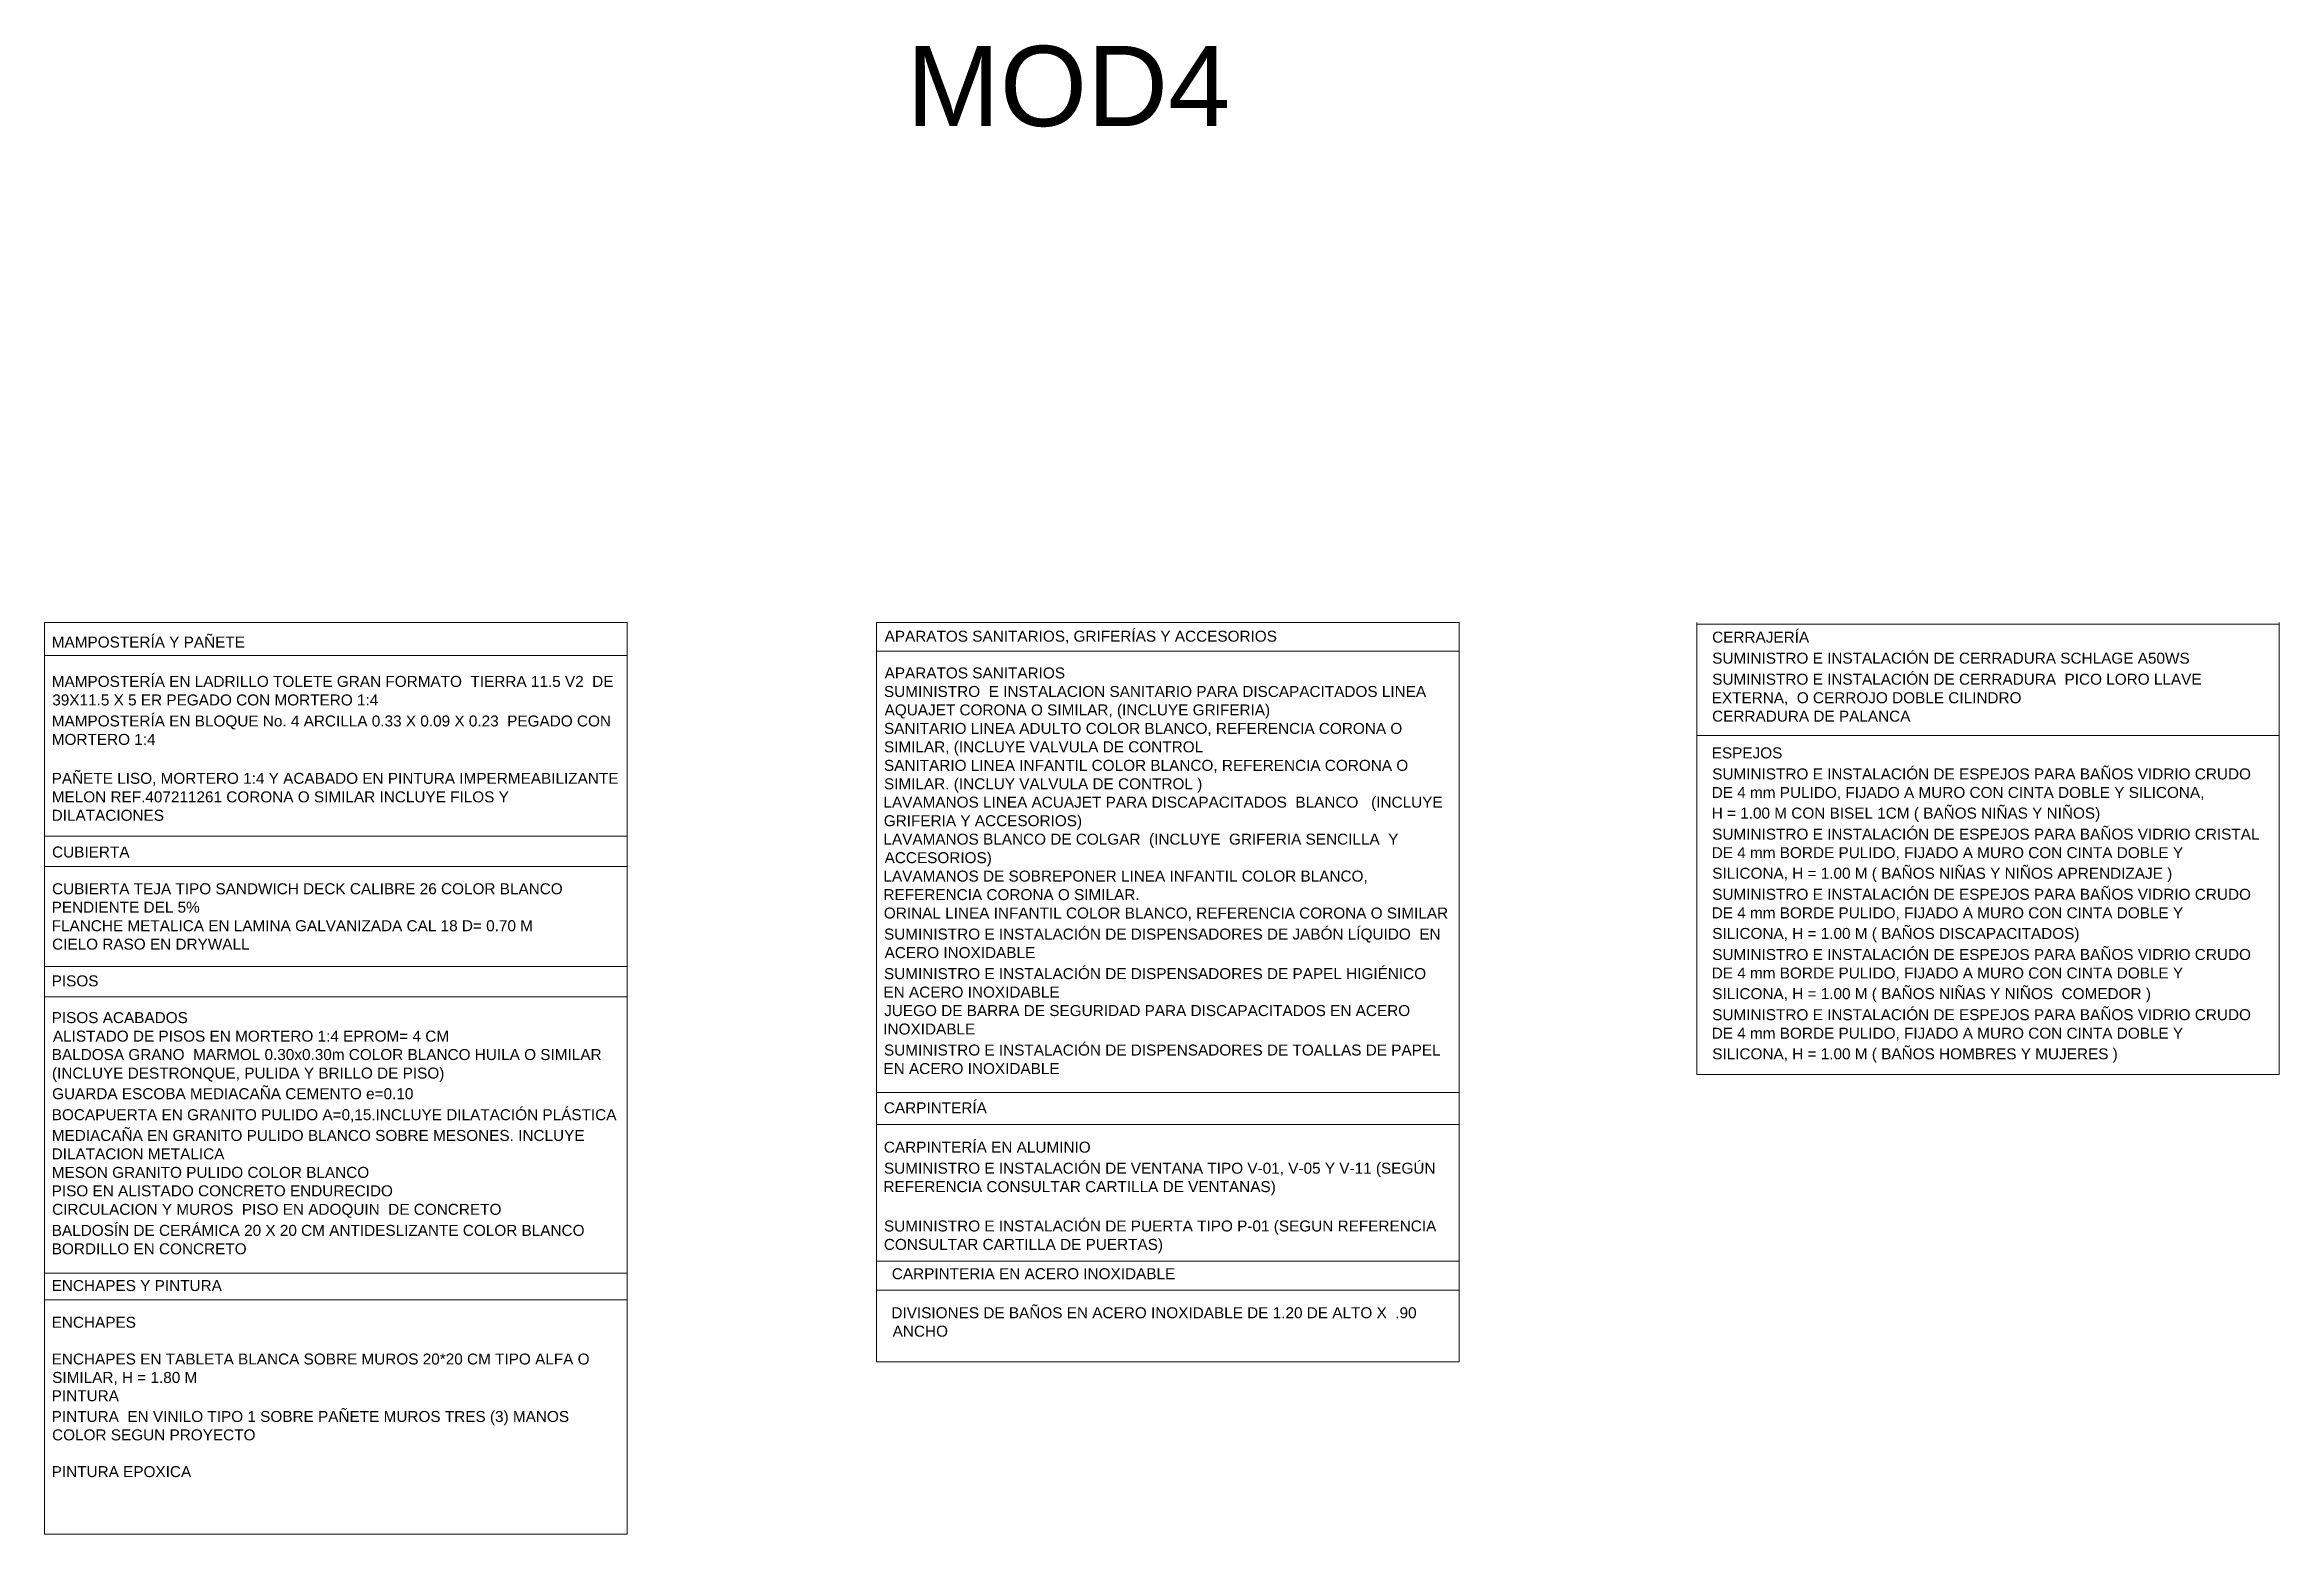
# Model space of a CAD drawing. Header units: inches. Extents: x 99003 to 99155, y 101852 to 101926.
# Drawn here: x 99133.78 to 99155.13, y 101865.92 to 101880.16 of the extents above; entities that cross this region are included whole.
import ezdxf

# ---------------------------------------------------------------- set-up
doc = ezdxf.new("R2010")
doc.units = ezdxf.units.IN
doc.header["$MEASUREMENT"] = 0
doc.layers.add('A_PUER', color=134, linetype='Continuous', lineweight=18)
doc.layers.add('A_VENT', color=124, linetype='Continuous', lineweight=18)
doc.styles.add('ARIAL', font='arial.ttf')
doc.styles.get("Standard").update_dxf_attribs({"font": 'arial.ttf'})

msp = doc.modelspace()

# ---------------------------------------------------------------- texts
at = {"layer": 'A_PUER', "insert": (99142.017, 101880.146), "char_height": 0.7668, "attachment_point": 1}
msp.add_mtext_dynamic_manual_height_columns('MOD4', width=4.35669, gutter_width=1, heights=[0], dxfattribs=at)
at = {"layer": 'A_VENT', "style": 'ARIAL'}
for s, height, p in [('MAMPOSTERÍA Y PAÑETE', 0.10476, (99133.851, 101874.397)), ('APARATOS SANITARIOS, GRIFERÍAS Y ACCESORIOS', 0.10476, (99141.808, 101874.453)), ('CERRAJERÍA', 0.1048, (99149.714, 101874.444)), ('SUMINISTRO E INSTALACIÓN DE CERRADURA SCHLAGE A50WS', 0.10476, (99149.715, 101874.243)), ('MAMPOSTERÍA EN LADRILLO TOLETE GRAN FORMATO  TIERRA 11.5 V2  DE', 0.10476, (99133.851, 101874.021)), ('APARATOS SANITARIOS', 0.10476, (99141.808, 101874.102)), ('SUMINISTRO  E INSTALACION SANITARIO PARA DISCAPACITADOS LINEA', 0.10476, (99141.802, 101873.925)), ('SUMINISTRO E INSTALACIÓN DE CERRADURA  PICO LORO LLAVE', 0.10476, (99149.715, 101874.042)), ('39X11.5 X 5 ER PEGADO CON MORTERO 1:4', 0.10476, (99133.856, 101873.844)), ('AQUAJET CORONA O SIMILAR, (INCLUYE GRIFERIA)', 0.10476, (99141.808, 101873.749)), ('EXTERNA,  O CERROJO DOBLE CILINDRO', 0.10476, (99149.71, 101873.865)), ('CERRADURA DE PALANCA', 0.10476, (99149.714, 101873.689)), ('MAMPOSTERÍA EN BLOQUE No. 4 ARCILLA 0.33 X 0.09 X 0.23  PEGADO CON', 0.10476, (99133.851, 101873.643)), ('SANITARIO LINEA ADULTO COLOR BLANCO, REFERENCIA CORONA O', 0.10476, (99141.802, 101873.572)), ('MORTERO 1:4', 0.10476, (99133.851, 101873.467)), ('SIMILAR, (INCLUYE VALVULA DE CONTROL', 0.10476, (99141.802, 101873.396)), ('ESPEJOS', 0.1048, (99149.71, 101873.338)), ('PAÑETE LISO, MORTERO 1:4 Y ACABADO EN PINTURA IMPERMEABILIZANTE', 0.10476, (99133.85, 101873.095)), ('SANITARIO LINEA INFANTIL COLOR BLANCO, REFERENCIA CORONA O', 0.10476, (99141.802, 101873.219)), ('SUMINISTRO E INSTALACIÓN DE ESPEJOS PARA BAÑOS VIDRIO CRUDO', 0.10476, (99149.715, 101873.137)), ('MELON REF.407211261 CORONA O SIMILAR INCLUYE FILOS Y', 0.10476, (99133.851, 101872.918)), ('SIMILAR. (INCLUY VALVULA DE CONTROL )', 0.10476, (99141.802, 101873.043)), ('LAVAMANOS LINEA ACUAJET PARA DISCAPACITADOS  BLANCO   (INCLUYE', 0.10476, (99141.797, 101872.867)), ('DE 4 mm PULIDO, FIJADO A MURO CON CINTA DOBLE Y SILICONA,', 0.10476, (99149.71, 101872.96)), ('DILATACIONES', 0.10476, (99133.85, 101872.742)), ('GRIFERIA Y ACCESORIOS)', 0.10476, (99141.8, 101872.69)), ('H = 1.00 M CON BISEL 1CM ( BAÑOS NIÑAS Y NIÑOS)', 0.10476, (99149.71, 101872.763)), ('LAVAMANOS BLANCO DE COLGAR  (INCLUYE  GRIFERIA SENCILLA  Y', 0.10476, (99141.797, 101872.514)), ('SUMINISTRO E INSTALACIÓN DE ESPEJOS PARA BAÑOS VIDRIO CRISTAL', 0.10476, (99149.715, 101872.562)), ('CUBIERTA', 0.1048, (99133.854, 101872.391)), ('ACCESORIOS)', 0.10476, (99141.808, 101872.337)), ('DE 4 mm BORDE PULIDO, FIJADO A MURO CON CINTA DOBLE Y', 0.10476, (99149.71, 101872.385)), ('SILICONA, H = 1.00 M ( BAÑOS NIÑAS Y NIÑOS APRENDIZAJE )', 0.10476, (99149.715, 101872.188)), ('CUBIERTA TEJA TIPO SANDWICH DECK CALIBRE 26 COLOR BLANCO', 0.10476, (99133.854, 101872.04)), ('LAVAMANOS DE SOBREPONER LINEA INFANTIL COLOR BLANCO,', 0.10476, (99141.797, 101872.161)), ('REFERENCIA CORONA O SIMILAR.', 0.10476, (99141.797, 101871.984)), ('SUMINISTRO E INSTALACIÓN DE ESPEJOS PARA BAÑOS VIDRIO CRUDO', 0.10476, (99149.715, 101871.987)), ('PENDIENTE DEL 5%%%', 0.10476, (99133.85, 101871.864)), ('ORINAL LINEA INFANTIL COLOR BLANCO, REFERENCIA CORONA O SIMILAR', 0.10476, (99141.801, 101871.808)), ('DE 4 mm BORDE PULIDO, FIJADO A MURO CON CINTA DOBLE Y', 0.10476, (99149.71, 101871.81)), ('FLANCHE METALICA EN LAMINA GALVANIZADA CAL 18 D= 0.70 M', 0.10476, (99133.85, 101871.687)), ('SUMINISTRO E INSTALACIÓN DE DISPENSADORES DE JABÓN LÍQUIDO  EN', 0.10476, (99141.802, 101871.607)), ('SILICONA, H = 1.00 M ( BAÑOS DISCAPACITADOS)', 0.10476, (99149.715, 101871.613)), ('CIELO RASO EN DRYWALL', 0.10476, (99133.854, 101871.511)), ('ACERO INOXIDABLE', 0.10476, (99141.808, 101871.43)), ('SUMINISTRO E INSTALACIÓN DE ESPEJOS PARA BAÑOS VIDRIO CRUDO', 0.10476, (99149.715, 101871.412)), ('PISOS', 0.1048, (99133.85, 101871.16)), ('SUMINISTRO E INSTALACIÓN DE DISPENSADORES DE PAPEL HIGIÉNICO', 0.10476, (99141.802, 101871.229)), ('DE 4 mm BORDE PULIDO, FIJADO A MURO CON CINTA DOBLE Y', 0.10476, (99149.71, 101871.235)), ('EN ACERO INOXIDABLE', 0.10476, (99141.797, 101871.053)), ('SILICONA, H = 1.00 M ( BAÑOS NIÑAS Y NIÑOS  COMEDOR )', 0.10476, (99149.715, 101871.038)), ('PISOS ACABADOS', 0.10476, (99133.85, 101870.809)), ('JUEGO DE BARRA DE SEGURIDAD PARA DISCAPACITADOS EN ACERO', 0.10476, (99141.804, 101870.876)), ('INOXIDABLE', 0.1048, (99141.795, 101870.7)), ('SUMINISTRO E INSTALACIÓN DE ESPEJOS PARA BAÑOS VIDRIO CRUDO', 0.10476, (99149.715, 101870.837)), ('ALISTADO DE PISOS EN MORTERO 1:4 EPROM= 4 CM', 0.10476, (99133.862, 101870.632)), ('SUMINISTRO E INSTALACIÓN DE DISPENSADORES DE TOALLAS DE PAPEL', 0.10476, (99141.802, 101870.499)), ('DE 4 mm BORDE PULIDO, FIJADO A MURO CON CINTA DOBLE Y', 0.10476, (99149.71, 101870.66)), ('SILICONA, H = 1.00 M ( BAÑOS HOMBRES Y MUJERES )', 0.10476, (99149.715, 101870.463)), ('(INCLUYE DESTRONQUE, PULIDA Y BRILLO DE PISO)', 0.10476, (99133.853, 101870.279)), ('BALDOSA GRANO  MARMOL 0.30x0.30m COLOR BLANCO HUILA O SIMILAR', 0.10476, (99133.851, 101870.456)), ('EN ACERO INOXIDABLE', 0.10476, (99141.797, 101870.322)), ('GUARDA ESCOBA MEDIACAÑA CEMENTO e=0.10', 0.10476, (99133.854, 101870.082)), ('BOCAPUERTA EN GRANITO PULIDO A=0,15.INCLUYE DILATACIÓN PLÁSTICA', 0.10476, (99133.851, 101869.881)), ('CARPINTERÍA', 0.10476, (99141.801, 101869.947)), ('MEDIACAÑA EN GRANITO PULIDO BLANCO SOBRE MESONES. INCLUYE', 0.10476, (99133.851, 101869.683)), ('DILATACION METALICA', 0.10476, (99133.85, 101869.507)), ('CARPINTERÍA EN ALUMINIO', 0.10476, (99141.801, 101869.571)), ('MESON GRANITO PULIDO COLOR BLANCO', 0.10476, (99133.851, 101869.33)), ('SUMINISTRO E INSTALACIÓN DE ', 0.10476, (99141.802, 101869.37)), ('VENTANA TIPO V-01, V-05 Y V-11', 0.10476, (99144.16, 101869.37)), (' (SEGÚN', 0.1048, (99146.461, 101869.37)), ('PISO EN ALISTADO CONCRETO ENDURECIDO', 0.10476, (99133.85, 101869.154)), ('REFERENCIA CONSULTAR CARTILLA DE VENTANAS)', 0.10476, (99141.797, 101869.194)), ('CIRCULACION Y MUROS  PISO EN ADOQUIN  DE CONCRETO', 0.10476, (99133.854, 101868.977)), ('BALDOSÍN DE CERÁMICA 20 X 20 CM ANTIDESLIZANTE COLOR BLANCO', 0.10476, (99133.851, 101868.776)), ('SUMINISTRO E INSTALACIÓN DE PUERTA TIPO P-01 (SEGUN REFERENCIA', 0.10476, (99141.802, 101868.818)), ('BORDILLO EN CONCRETO', 0.10476, (99133.851, 101868.6)), ('CONSULTAR CARTILLA DE PUERTAS)', 0.10476, (99141.801, 101868.642)), ('CARPINTERIA EN ACERO INOXIDABLE', 0.10476, (99141.877, 101868.362)), ('ENCHAPES Y PINTURA', 0.10476, (99133.85, 101868.249)), ('DIVISIONES DE BAÑOS EN ACERO INOXIDABLE DE 1.20 DE ALTO X  .90', 0.10476, (99141.873, 101867.989)), ('ENCHAPES', 0.1048, (99133.85, 101867.898)), ('ANCHO', 0.1048, (99141.885, 101867.813)), ('ENCHAPES EN TABLETA BLANCA SOBRE MUROS 20*20 CM TIPO ALFA O', 0.10476, (99133.85, 101867.547)), ('SIMILAR, H = 1.80 M', 0.10476, (99133.855, 101867.371)), ('PINTURA', 0.1048, (99133.85, 101867.196)), ('PINTURA  EN VINILO TIPO 1 SOBRE PAÑETE MUROS TRES (3) MANOS', 0.10476, (99133.85, 101866.998)), ('COLOR SEGUN PROYECTO', 0.10476, (99133.854, 101866.822)), ('PINTURA EPOXICA', 0.10476, (99133.85, 101866.471))]:
    msp.add_text(s, height=height, dxfattribs=at).set_placement(p)

# ---------------------------------------------------------------- linework, layer by layer
at = {"layer": 'A_VENT'}
for p, q in [((99133.783, 101874.635), (99133.783, 101865.925)), ((99139.35, 101874.635), (99133.783, 101874.635)), ((99139.35, 101874.635), (99139.35, 101865.925)), ((99147.296, 101874.635), (99141.73, 101874.635)), ((99141.73, 101874.635), (99141.73, 101867.573)), ((99147.296, 101874.635), (99147.296, 101867.573)), ((99149.567, 101870.319), (99149.567, 101874.635)), ((99155.133, 101874.62), (99149.567, 101874.62)), ((99155.133, 101874.635), (99155.133, 101870.319)), ((99139.35, 101874.321), (99133.783, 101874.321)), ((99147.296, 101874.364), (99141.73, 101874.364)), ((99155.133, 101873.558), (99149.567, 101873.558)), ((99139.35, 101872.596), (99133.783, 101872.596)), ((99139.35, 101872.306), (99133.783, 101872.306)), ((99139.35, 101871.351), (99133.783, 101871.351)), ((99139.35, 101871.06), (99133.783, 101871.06)), ((99155.133, 101870.319), (99149.567, 101870.319)), ((99147.296, 101870.145), (99141.73, 101870.145)), ((99147.296, 101869.841), (99141.73, 101869.841)), ((99147.296, 101868.533), (99141.73, 101868.533)), ((99139.35, 101868.42), (99133.783, 101868.42)), ((99147.296, 101868.258), (99141.73, 101868.258)), ((99139.35, 101868.166), (99133.783, 101868.166)), ((99147.296, 101867.573), (99141.73, 101867.573)), ((99139.35, 101865.925), (99133.783, 101865.925))]:
    msp.add_line(p, q, dxfattribs=at)

msp.set_redraw_order([(e.dxf.handle, doc.entitydb.next_handle()) for e in msp.query("TEXT MTEXT ATTDEF DIMENSION ARC_DIMENSION")])  # texts and dimensions are drawn at this point

doc.saveas('drawing.dxf')
